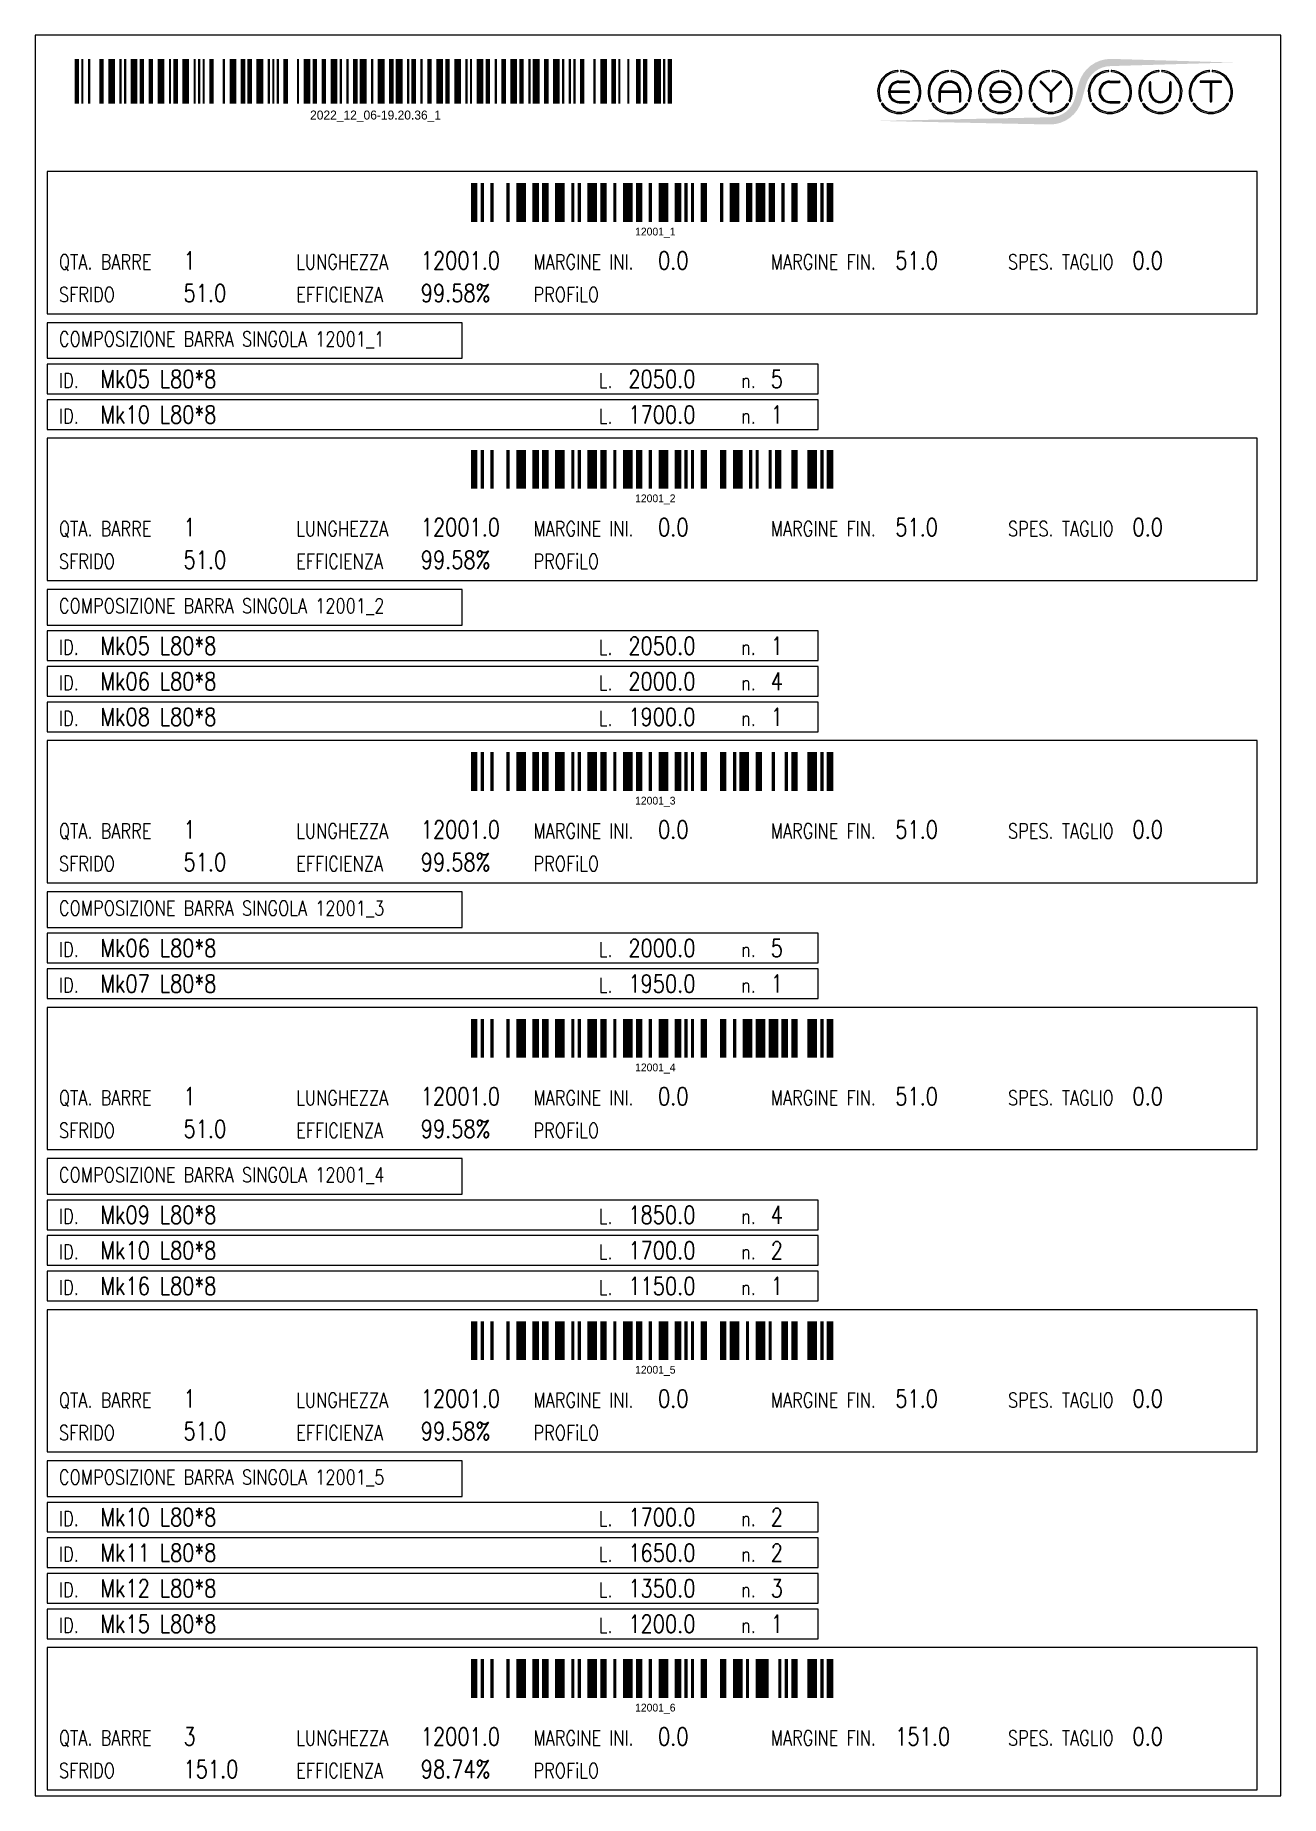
# Model space of a CAD drawing. Header units: millimetres. Extents: x -56 to 421004, y -1 to 91234.
# Drawn here: x 251624 to 263798, y 73989 to 91208 of the extents above; entities that cross this region are included whole.
import ezdxf
from ezdxf.enums import TextEntityAlignment as Align

# ---------------------------------------------------------------- set-up
doc = ezdxf.new("R2010")
doc.units = ezdxf.units.MM
doc.styles.add('EasyCutStyle', font='romans.shx', dxfattribs={"width": 0.8})

msp = doc.modelspace()

# ---------------------------------------------------------------- texts
at = {"color": 1, "style": 'EasyCutStyle', "width": 0.8}
for s, height, p in [('QTA. BARRE', 144.94, (251855.45, 88917.83)), ('LUNGHEZZA', 144.94, (254174.48, 88917.83)), ('MARGINE INI.', 144.9395, (256493.52, 88917.83)), ('MARGINE FIN.', 144.9395, (258812.55, 88917.83)), ('SPES. TAGLIO', 144.9395, (261131.58, 88917.83)), ('SFRIDO', 144.94, (251855.45, 88598.96)), ('EFFICIENZA', 144.94, (254174.48, 88598.96)), ('PROFiLO', 144.94, (256493.52, 88598.96)), ('ID.', 144.94, (251855.45, 87758.32)), ('L.', 144.94, (257131.25, 87758.32)), ('n.', 144.94, (258522.67, 87758.32)), ('ID.', 144.94, (251855.45, 87410.46)), ('L.', 144.94, (257131.25, 87410.46)), ('n.', 144.94, (258522.67, 87410.46)), ('QTA. BARRE', 144.94, (251855.45, 86308.92)), ('LUNGHEZZA', 144.94, (254174.48, 86308.92)), ('MARGINE INI.', 144.9395, (256493.52, 86308.92)), ('MARGINE FIN.', 144.9395, (258812.55, 86308.92)), ('SPES. TAGLIO', 144.9395, (261131.58, 86308.92)), ('SFRIDO', 144.94, (251855.45, 85990.05)), ('EFFICIENZA', 144.94, (254174.48, 85990.05)), ('PROFiLO', 144.94, (256493.52, 85990.05)), ('ID.', 144.94, (251855.45, 85149.4)), ('L.', 144.94, (257131.25, 85149.4)), ('n.', 144.94, (258522.67, 85149.4)), ('ID.', 144.94, (251855.45, 84801.55)), ('L.', 144.94, (257131.25, 84801.55)), ('n.', 144.94, (258522.67, 84801.55)), ('ID.', 144.94, (251855.45, 84453.69)), ('L.', 144.94, (257131.25, 84453.69)), ('n.', 144.94, (258522.67, 84453.69)), ('QTA. BARRE', 144.94, (251855.45, 83352.15)), ('LUNGHEZZA', 144.94, (254174.48, 83352.15)), ('MARGINE INI.', 144.9395, (256493.52, 83352.15)), ('MARGINE FIN.', 144.9395, (258812.55, 83352.15)), ('SPES. TAGLIO', 144.9395, (261131.58, 83352.15)), ('SFRIDO', 144.94, (251855.45, 83033.29)), ('EFFICIENZA', 144.94, (254174.48, 83033.29)), ('PROFiLO', 144.94, (256493.52, 83033.29)), ('ID.', 144.94, (251855.45, 82192.64)), ('L.', 144.94, (257131.25, 82192.64)), ('n.', 144.94, (258522.67, 82192.64)), ('ID.', 144.94, (251855.45, 81844.78)), ('L.', 144.94, (257131.25, 81844.78)), ('n.', 144.94, (258522.67, 81844.78)), ('QTA. BARRE', 144.94, (251855.45, 80743.24)), ('LUNGHEZZA', 144.94, (254174.48, 80743.24)), ('MARGINE INI.', 144.9395, (256493.52, 80743.24)), ('MARGINE FIN.', 144.9395, (258812.55, 80743.24)), ('SPES. TAGLIO', 144.9395, (261131.58, 80743.24)), ('SFRIDO', 144.94, (251855.45, 80424.38)), ('EFFICIENZA', 144.94, (254174.48, 80424.38)), ('PROFiLO', 144.94, (256493.52, 80424.38)), ('ID.', 144.94, (251855.45, 79583.73)), ('L.', 144.94, (257131.25, 79583.73)), ('n.', 144.94, (258522.67, 79583.73)), ('ID.', 144.94, (251855.45, 79235.87)), ('L.', 144.94, (257131.25, 79235.87)), ('n.', 144.94, (258522.67, 79235.87)), ('ID.', 144.94, (251855.45, 78888.02)), ('L.', 144.94, (257131.25, 78888.02)), ('n.', 144.94, (258522.67, 78888.02)), ('QTA. BARRE', 144.94, (251855.45, 77786.48)), ('LUNGHEZZA', 144.94, (254174.48, 77786.48)), ('MARGINE INI.', 144.9395, (256493.52, 77786.48)), ('MARGINE FIN.', 144.9395, (258812.55, 77786.48)), ('SPES. TAGLIO', 144.9395, (261131.58, 77786.48)), ('SFRIDO', 144.94, (251855.45, 77467.61)), ('EFFICIENZA', 144.94, (254174.48, 77467.61)), ('PROFiLO', 144.94, (256493.52, 77467.61)), ('ID.', 144.94, (251855.45, 76626.96)), ('L.', 144.94, (257131.25, 76626.96)), ('n.', 144.94, (258522.67, 76626.96)), ('ID.', 144.94, (251855.45, 76279.11)), ('L.', 144.94, (257131.25, 76279.11)), ('n.', 144.94, (258522.67, 76279.11)), ('ID.', 144.94, (251855.45, 75931.25)), ('L.', 144.94, (257131.25, 75931.25)), ('n.', 144.94, (258522.67, 75931.25)), ('ID.', 144.94, (251855.45, 75583.4)), ('L.', 144.94, (257131.25, 75583.4)), ('n.', 144.94, (258522.67, 75583.4)), ('QTA. BARRE', 144.94, (251855.45, 74481.86)), ('LUNGHEZZA', 144.94, (254174.48, 74481.86)), ('MARGINE INI.', 144.9395, (256493.52, 74481.86)), ('MARGINE FIN.', 144.9395, (258812.55, 74481.86)), ('SPES. TAGLIO', 144.9395, (261131.58, 74481.86)), ('SFRIDO', 144.94, (251855.45, 74162.99)), ('EFFICIENZA', 144.94, (254174.48, 74162.99)), ('PROFiLO', 144.94, (256493.52, 74162.99))]:
    msp.add_text(s, height=height, dxfattribs=at).set_placement(p)
at = {"color": 3, "style": 'EasyCutStyle', "width": 0.8}
for s, height, p in [('1', 173.93, (253072.94, 88917.83)), ('12001.0', 173.927, (255391.98, 88917.83)), ('0.0', 173.927, (257711.01, 88917.83)), ('51.0', 173.927, (260030.04, 88917.83)), ('0.0', 173.927, (262349.07, 88917.83)), ('51.0', 173.927, (253072.94, 88598.96)), ('99.58%', 173.927, (255391.98, 88598.96)), ('Mk05 L80*8', 173.927, (252261.28, 87758.32)), ('2050.0', 173.927, (257421.13, 87758.32)), ('5', 173.93, (258812.55, 87758.32)), ('Mk10 L80*8', 173.927, (252261.28, 87410.46)), ('1700.0', 173.927, (257421.13, 87410.46)), ('1', 173.93, (258812.55, 87410.46)), ('1', 173.93, (253072.94, 86308.92)), ('12001.0', 173.927, (255391.98, 86308.92)), ('0.0', 173.927, (257711.01, 86308.92)), ('51.0', 173.927, (260030.04, 86308.92)), ('0.0', 173.927, (262349.07, 86308.92)), ('51.0', 173.927, (253072.94, 85990.05)), ('99.58%', 173.927, (255391.98, 85990.05)), ('Mk05 L80*8', 173.927, (252261.28, 85149.4)), ('2050.0', 173.927, (257421.13, 85149.4)), ('1', 173.93, (258812.55, 85149.4)), ('Mk06 L80*8', 173.927, (252261.28, 84801.55)), ('2000.0', 173.927, (257421.13, 84801.55)), ('4', 173.93, (258812.55, 84801.55)), ('Mk08 L80*8', 173.927, (252261.28, 84453.69)), ('1900.0', 173.927, (257421.13, 84453.69)), ('1', 173.93, (258812.55, 84453.69)), ('1', 173.93, (253072.94, 83352.15)), ('12001.0', 173.927, (255391.98, 83352.15)), ('0.0', 173.927, (257711.01, 83352.15)), ('51.0', 173.927, (260030.04, 83352.15)), ('0.0', 173.927, (262349.07, 83352.15)), ('51.0', 173.927, (253072.94, 83033.29)), ('99.58%', 173.927, (255391.98, 83033.29)), ('Mk06 L80*8', 173.927, (252261.28, 82192.64)), ('2000.0', 173.927, (257421.13, 82192.64)), ('5', 173.93, (258812.55, 82192.64)), ('Mk07 L80*8', 173.927, (252261.28, 81844.78)), ('1950.0', 173.927, (257421.13, 81844.78)), ('1', 173.93, (258812.55, 81844.78)), ('1', 173.93, (253072.94, 80743.24)), ('12001.0', 173.927, (255391.98, 80743.24)), ('0.0', 173.927, (257711.01, 80743.24)), ('51.0', 173.927, (260030.04, 80743.24)), ('0.0', 173.927, (262349.07, 80743.24)), ('51.0', 173.927, (253072.94, 80424.38)), ('99.58%', 173.927, (255391.98, 80424.38)), ('Mk09 L80*8', 173.927, (252261.28, 79583.73)), ('1850.0', 173.927, (257421.13, 79583.73)), ('4', 173.93, (258812.55, 79583.73)), ('Mk10 L80*8', 173.927, (252261.28, 79235.87)), ('1700.0', 173.927, (257421.13, 79235.87)), ('2', 173.93, (258812.55, 79235.87)), ('Mk16 L80*8', 173.927, (252261.28, 78888.02)), ('1150.0', 173.927, (257421.13, 78888.02)), ('1', 173.93, (258812.55, 78888.02)), ('1', 173.93, (253072.94, 77786.48)), ('12001.0', 173.927, (255391.98, 77786.48)), ('0.0', 173.927, (257711.01, 77786.48)), ('51.0', 173.927, (260030.04, 77786.48)), ('0.0', 173.927, (262349.07, 77786.48)), ('51.0', 173.927, (253072.94, 77467.61)), ('99.58%', 173.927, (255391.98, 77467.61)), ('Mk10 L80*8', 173.927, (252261.28, 76626.96)), ('1700.0', 173.927, (257421.13, 76626.96)), ('2', 173.93, (258812.55, 76626.96)), ('Mk11 L80*8', 173.927, (252261.28, 76279.11)), ('1650.0', 173.927, (257421.13, 76279.11)), ('2', 173.93, (258812.55, 76279.11)), ('Mk12 L80*8', 173.927, (252261.28, 75931.25)), ('1350.0', 173.927, (257421.13, 75931.25)), ('3', 173.93, (258812.55, 75931.25)), ('Mk15 L80*8', 173.927, (252261.28, 75583.4)), ('1200.0', 173.927, (257421.13, 75583.4)), ('1', 173.93, (258812.55, 75583.4)), ('3', 173.93, (253072.94, 74481.86)), ('12001.0', 173.927, (255391.98, 74481.86)), ('0.0', 173.927, (257711.01, 74481.86)), ('151.0', 173.927, (260030.04, 74481.86)), ('0.0', 173.927, (262349.07, 74481.86)), ('151.0', 173.927, (253072.94, 74162.99)), ('98.74%', 173.927, (255391.98, 74162.99))]:
    msp.add_text(s, height=height, dxfattribs=at).set_placement(p)
at = {"color": 2, "style": 'EasyCutStyle', "width": 0.8}
for s, p in [('COMPOSIZIONE BARRA SINGOLA 12001_1', (251855.45, 88164.15)), ('COMPOSIZIONE BARRA SINGOLA 12001_2', (251855.45, 85555.24)), ('COMPOSIZIONE BARRA SINGOLA 12001_3', (251855.45, 82598.47)), ('COMPOSIZIONE BARRA SINGOLA 12001_4', (251855.45, 79989.56)), ('COMPOSIZIONE BARRA SINGOLA 12001_5', (251855.45, 77032.79))]:
    msp.add_text(s, height=144.9395, dxfattribs=at).set_placement(p)

# ---------------------------------------------------------------- blocks, each defined once
blk = doc.blocks.new('Logo')
h = blk.add_hatch(color=256)
h.set_gradient(color1=(255, 0, 0), color2=(255, 255, 0), tint=1)
h.paths.add_polyline_path([(20.5, 4.4, -0.339454), (37.1, 17.2), (118.6, 19.6), (37.1, 22, 0.339454), (15.8, 5.7), (13.2, -4.2, -0.339454), (-3.4, -16.9), (-118.2, -19.3), (-3.4, -21.7, 0.339454), (17.8, -5.4)])
for color, points in [(140, [(-115.9, -5.7, -1), (-116.7, -6.1, -0.520567), (-104.9, 14.3, -1), (-104.9, 13.5, 0.520567)]), (140, [(-91.4, -5.7, 1), (-90.6, -6.1, 0.520567), (-102.4, 14.3, 0.916853), (-102.6, 13.5, 0.043377), (-102.5, 13.5, -0.520567)]), (140, [(-82.3, -5.7, -1), (-83.1, -6.1, -0.520567), (-71.3, 14.3, -1), (-71.3, 13.5, 0.520567)]), (140, [(-57.8, -5.7, 1), (-57, -6.1, 0.520567), (-68.8, 14.3, 1), (-68.9, 13.5, -0.520567)]), (140, [(-48.7, -5.7, -1), (-49.5, -6.1, -0.520567), (-37.7, 14.3, -1), (-37.7, 13.5, 0.520567)]), (140, [(-24.2, -5.7, 1), (-23.4, -6.1, 0.520567), (-35.2, 14.3, 1), (-35.3, 13.5, -0.520567)]), (140, [(-15.1, -5.7, -1), (-15.9, -6.1, -0.520567), (-4.1, 14.3, -1), (-4.1, 13.5, 0.520567)]), (140, [(9.4, -5.7, 1), (10.2, -6.1, 0.520567), (-1.6, 14.3, 1), (-1.7, 13.5, -0.520567)]), (140, [(24.2, -5.7, -1), (23.4, -6.1, -0.520567), (35.2, 14.3, -1), (35.3, 13.5, 0.520567)]), (140, [(48.7, -5.7, 1), (49.5, -6.1, 0.520567), (37.7, 14.3, 1), (37.7, 13.5, -0.520567)]), (140, [(57.8, -5.7, -1), (57, -6.1, -0.520567), (68.8, 14.3, -1), (68.9, 13.5, 0.520567)]), (140, [(82.3, -5.7, 1), (83.1, -6.1, 0.520567), (71.3, 14.3, 1), (71.3, 13.5, -0.520567)]), (140, [(91.4, -5.7, -1), (90.6, -6.1, -0.520567), (102.4, 14.3, -1), (102.5, 13.5, 0.520567)]), (140, [(115.9, -5.7, 1), (116.7, -6.1, 0.520567), (104.9, 14.3, 1), (104.9, 13.5, -0.520567)]), (256, [(-97.3, 0.4), (-110, 0.4, -0.394366), (-103.7, 6.3), (-97.3, 6.3, 1), (-97.3, 7.2), (-103.7, 7.2, 1), (-103.7, -7.2), (-97.3, -7.2, 1), (-97.3, -6.3), (-103.7, -6.3, -0.394366), (-110, -0.4), (-97.3, -0.4, 1)]), (256, [(-31.2, -0.4, -0.486114), (-30.3, -1.5, -0.776377), (-42.6, -1.6, 1), (-43.4, -1.9, 0.776377), (-29.5, -1.7, 0.486114), (-31.2, 0.4), (-41.8, 0.4, -0.486114), (-42.6, 1.5, -0.776377), (-30.4, 1.6, 1), (-29.5, 1.9, 0.776377), (-43.5, 1.7, 0.486114), (-41.8, -0.4)]), (256, [(-9.3, 7.1, 1), (-10, 6.5), (-3.3, -0.2), (-3.3, -6.3, 1), (-2.4, -6.3), (-2.4, -0.2), (4.2, 6.5, 1), (3.6, 7.1), (-2.9, 0.6)]), (256, [(36.5, -7.2), (42.8, -7.2, 1), (42.8, -6.3), (36.5, -6.3, -1), (36.5, 6.3), (42.8, 6.3, 1), (42.8, 7.2), (36.5, 7.2, 1)]), (256, [(63.7, 0), (63.7, 6.3, 1), (62.9, 6.3), (62.9, 0, 1), (77.3, 0), (77.3, 6.3, 1), (76.4, 6.3), (76.4, 0, -1)]), (256, [(96.9, 7.2, 1), (96.9, 6.3), (103.2, 6.3), (103.2, -6.3, 1), (104.1, -6.3), (104.1, 6.3), (110.4, 6.3, 1), (110.4, 7.2)]), (140, [(-91.9, -8.3, 1), (-92.6, -7.8, -0.520567), (-114.8, -7.8, 1), (-115.5, -8.3, 0.520567)]), (140, [(-58.3, -8.3, 1), (-59, -7.8, -0.520567), (-81.2, -7.8, 1), (-81.9, -8.3, 0.520567)]), (140, [(-24.7, -8.3, 1), (-25.4, -7.8, -0.520567), (-47.6, -7.8, 1), (-48.3, -8.3, 0.520567)]), (140, [(8.9, -8.3, 1), (8.2, -7.8, -0.520567), (-14, -7.8, 1), (-14.7, -8.3, 0.520567)]), (140, [(48.3, -8.3, 1), (47.6, -7.8, -0.520567), (25.4, -7.8, 1), (24.7, -8.3, 0.520567)]), (140, [(81.9, -8.3, 1), (81.2, -7.8, -0.520567), (59, -7.8, 1), (58.3, -8.3, 0.520567)]), (140, [(115.5, -8.3, 1), (114.8, -7.8, -0.520567), (92.6, -7.8, 1), (91.9, -8.3, 0.520567)])]:
    blk.add_hatch(color=color).paths.add_polyline_path(points)
h = blk.add_hatch(color=256)
h.paths.add_polyline_path([(-63.7, -0.4), (-63.7, -6.3, 1), (-62.9, -6.3), (-62.9, 0, 1), (-77.3, 0), (-77.3, -6.3, 1), (-76.4, -6.3), (-76.4, -0.4)])
h.paths.add_polyline_path([(-76.4, 0.4, -0.933992), (-63.8, 0.4)], flags=16)
for p, q in [((-97.3, 0.4), (-110, 0.4)), ((-103.7, 7.2), (-97.3, 7.2)), ((-103.7, 6.3), (-97.3, 6.3)), ((-77.3, 0), (-77.3, -6.3)), ((-63.8, 0.4), (-76.4, 0.4)), ((-62.9, 0), (-62.9, -6.3)), ((-31.2, 0.4), (-41.8, 0.4)), ((-3.3, -0.2), (-10, 6.5)), ((-2.9, 0.6), (-9.3, 7.1)), ((-2.9, 0.6), (3.6, 7.1)), ((-2.4, -0.2), (4.2, 6.5)), ((36.5, 7.2), (42.8, 7.2)), ((36.5, 6.3), (42.8, 6.3)), ((62.9, 0), (62.9, 6.3)), ((63.7, 0), (63.7, 6.3)), ((76.4, 0), (76.4, 6.3)), ((77.3, 0), (77.3, 6.3)), ((110.4, 7.2), (96.9, 7.2)), ((103.2, 6.3), (96.9, 6.3)), ((103.2, 6.3), (103.2, -6.3)), ((104.1, 6.3), (104.1, -6.3)), ((110.4, 6.3), (104.1, 6.3)), ((-97.3, -0.4), (-110, -0.4)), ((-103.7, -6.3), (-97.3, -6.3)), ((-103.7, -7.2), (-97.3, -7.2)), ((-76.4, -0.4), (-76.4, -6.3)), ((-63.7, -0.4), (-76.4, -0.4)), ((-63.7, -0.4), (-63.7, -6.3)), ((-31.2, -0.4), (-41.8, -0.4)), ((-3.3, -0.2), (-3.3, -6.3)), ((-2.4, -0.2), (-2.4, -6.3)), ((36.5, -6.3), (42.8, -6.3)), ((36.5, -7.2), (42.8, -7.2))]:
    blk.add_line(p, q)
at = {"color": 140}
for centre, radius, start, end in [((-103.7, 0), 14.4, 95, 205), ((-103.7, 0), 13.5, 95, 205), ((-104.9, 13.9), 0.432, 275, 95), ((-102.5, 13.9), 0.432, 85, 265), ((-103.7, 0), 13.5, 335, 85), ((-103.7, 0), 14.4, 335, 85), ((-70.1, 0), 14.4, 95, 205), ((-70.1, 0), 13.5, 95, 205), ((-71.3, 13.9), 0.432, 275, 95), ((-68.9, 13.9), 0.432, 85, 265), ((-70.1, 0), 13.5, 335, 85), ((-70.1, 0), 14.4, 335, 85), ((-36.5, 0), 14.4, 95, 205), ((-36.5, 0), 13.5, 95, 205), ((-37.7, 13.9), 0.432, 275, 95), ((-35.3, 13.9), 0.432, 85, 265), ((-36.5, 0), 13.5, 335, 85), ((-36.5, 0), 14.4, 335, 85), ((-2.9, 0), 14.4, 95, 205), ((-2.9, 0), 13.5, 95, 205), ((-4.1, 13.9), 0.432, 275, 95), ((-1.7, 13.9), 0.432, 85, 265), ((-2.9, 0), 13.5, 335, 85), ((-2.9, 0), 14.4, 335, 85), ((36.5, 0), 14.4, 95, 205), ((36.5, 0), 13.5, 95, 205), ((35.3, 13.9), 0.432, 275, 95), ((37.7, 13.9), 0.432, 85, 265), ((36.5, 0), 14.4, 335, 85), ((36.5, 0), 13.5, 335, 85), ((70.1, 0), 14.4, 95, 205), ((70.1, 0), 13.5, 95, 205), ((68.9, 13.9), 0.432, 275, 95), ((71.3, 13.9), 0.432, 85, 265), ((70.1, 0), 14.4, 335, 85), ((70.1, 0), 13.5, 335, 85), ((103.7, 0), 14.4, 95, 205), ((103.7, 0), 13.5, 95, 205), ((102.5, 13.9), 0.432, 275, 95), ((104.9, 13.9), 0.432, 85, 265), ((103.7, 0), 14.4, 335, 85), ((103.7, 0), 13.5, 335, 85), ((-116.3, -5.9), 0.432, 205, 25), ((-115.1, -8), 0.432, 35, 215), ((-103.7, 0), 14.4, 215, 325), ((-103.7, 0), 13.5, 215, 325), ((-92.2, -8), 0.432, 325, 145), ((-91, -5.9), 0.432, 155, 335), ((-82.7, -5.9), 0.432, 205, 25), ((-81.5, -8), 0.432, 35, 215), ((-70.1, 0), 14.4, 215, 325), ((-70.1, 0), 13.5, 215, 325), ((-58.6, -8), 0.432, 325, 145), ((-57.4, -5.9), 0.432, 155, 335), ((-49.1, -5.9), 0.432, 205, 25), ((-47.9, -8), 0.432, 35, 215), ((-36.5, 0), 14.4, 215, 325), ((-36.5, 0), 13.5, 215, 325), ((-25, -8), 0.432, 325, 145), ((-23.8, -5.9), 0.432, 155, 335), ((-15.5, -5.9), 0.432, 205, 25), ((-14.3, -8), 0.432, 35, 215), ((-2.9, 0), 14.4, 215, 325), ((-2.9, 0), 13.5, 215, 325), ((8.6, -8), 0.432, 325, 145), ((9.8, -5.9), 0.432, 155, 335), ((23.8, -5.9), 0.432, 205, 25), ((25, -8), 0.432, 35, 215), ((36.5, 0), 14.4, 215, 325), ((36.5, 0), 13.5, 215, 325), ((47.9, -8), 0.432, 325, 145), ((49.1, -5.9), 0.432, 155, 335), ((57.4, -5.9), 0.432, 205, 25), ((58.6, -8), 0.432, 35, 215), ((70.1, 0), 14.4, 215, 325), ((70.1, 0), 13.5, 215, 325), ((81.5, -8), 0.432, 325, 145), ((82.7, -5.9), 0.432, 155, 335), ((91, -5.9), 0.432, 205, 25), ((92.2, -8), 0.432, 35, 215), ((103.7, 0), 14.4, 215, 325), ((103.7, 0), 13.5, 215, 325), ((115.1, -8), 0.432, 325, 145), ((116.3, -5.9), 0.432, 155, 335)]:
    blk.add_arc(centre, radius, start, end, dxfattribs=at)
for centre, radius, start, end in [((-103.7, 0), 7.2, 90, 270), ((-103.7, 0), 6.34, 90, 176.0904), ((-97.3, 6.8), 0.432, 270, 90), ((-97.3, 0), 0.432, 270, 90), ((-70.1, 0), 7.2, 0, 180), ((-70.1, 0), 6.34, 3.9096, 176.0904), ((-36.5, 0), 7.2, 15, 166.2998), ((-41.8, 1.3), 1.73, 166.2998, 270), ((-41.8, 1.3), 0.864, 166.2998, 270), ((-36.5, 0), 6.34, 15, 166.2998), ((-31.2, -1.3), 1.73, 346.2998, 90), ((-29.9, 1.8), 0.432, 195, 15), ((-9.6, 6.8), 0.432, 45, 225), ((3.9, 6.8), 0.432, 315, 135), ((36.5, 0), 7.2, 90, 270), ((36.5, 0), 6.34, 90, 270), ((42.8, 6.8), 0.432, 270, 90), ((63.3, 6.3), 0.432, 0, 180), ((70.1, 0), 7.2, 180, 0), ((70.1, 0), 6.34, 180, 0), ((76.8, 6.3), 0.432, 0, 180), ((96.9, 6.8), 0.432, 90, 270), ((110.4, 6.8), 0.432, 270, 90), ((-103.7, 0), 6.34, 183.9096, 270), ((-97.3, -6.8), 0.432, 270, 90), ((-76.8, -6.3), 0.432, 180, 0), ((-63.3, -6.3), 0.432, 180, 0), ((-43, -1.8), 0.432, 15, 195), ((-36.5, 0), 7.2, 195, 346.2998), ((-36.5, 0), 6.34, 195, 346.2998), ((-31.2, -1.3), 0.864, 346.2998, 90), ((-2.9, -6.3), 0.432, 180, 0), ((42.8, -6.8), 0.432, 270, 90), ((103.7, -6.3), 0.432, 180, 0)]:
    blk.add_arc(centre, radius, start, end)
blk = doc.blocks.new('BARCODE128_2022_12_06-19.20.36_1')
at = {"linetype": 'Continuous'}
for points, const_width in [([(1, 0), (1, 20)], 2), ([(3.5, 0), (3.5, 20)], 1), ([(6.5, 0), (6.5, 20)], 1), ([(12, 0), (12, 20)], 2), ([(16.5, 0), (16.5, 20)], 3), ([(20.5, 0), (20.5, 20)], 1), ([(22.5, 0), (22.5, 20)], 1), ([(26.5, 0), (26.5, 20)], 3), ([(30, 0), (30, 20)], 2), ([(34, 0), (34, 20)], 2), ([(38.5, 0), (38.5, 20)], 3), ([(42.5, 0), (42.5, 20)], 1), ([(45, 0), (45, 20)], 2), ([(49.5, 0), (49.5, 20)], 3), ([(53.5, 0), (53.5, 20)], 1), ([(55.5, 0), (55.5, 20)], 1), ([(57.5, 0), (57.5, 20)], 1), ([(61, 0), (61, 20)], 2), ([(66.5, 0), (66.5, 20)], 1), ([(70.5, 0), (70.5, 20)], 3), ([(75, 0), (75, 20)], 2), ([(78, 0), (78, 20)], 2), ([(82.5, 0), (82.5, 20)], 3), ([(86.5, 0), (86.5, 20)], 1), ([(88.5, 0), (88.5, 20)], 1), ([(90.5, 0), (90.5, 20)], 1), ([(94, 0), (94, 20)], 2), ([(99.5, 0), (99.5, 20)], 1), ([(103.5, 0), (103.5, 20)], 3), ([(107, 0), (107, 20)], 2), ([(111, 0), (111, 20)], 2), ([(115.5, 0), (115.5, 20)], 3), ([(118.5, 0), (118.5, 20)], 1), ([(121.5, 0), (121.5, 20)], 1), ([(125, 0), (125, 20)], 2), ([(128.5, 0), (128.5, 20)], 3), ([(132.5, 0), (132.5, 20)], 1), ([(136.5, 0), (136.5, 20)], 3), ([(141, 0), (141, 20)], 2), ([(144.5, 0), (144.5, 20)], 3), ([(148.5, 0), (148.5, 20)], 1), ([(151, 0), (151, 20)], 2), ([(154.5, 0), (154.5, 20)], 1), ([(158, 0), (158, 20)], 2), ([(162.5, 0), (162.5, 20)], 3), ([(166, 0), (166, 20)], 2), ([(170.5, 0), (170.5, 20)], 3), ([(174.5, 0), (174.5, 20)], 1), ([(176.5, 0), (176.5, 20)], 1), ([(180.5, 0), (180.5, 20)], 3), ([(184, 0), (184, 20)], 2), ([(187.5, 0), (187.5, 20)], 1), ([(191, 0), (191, 20)], 2), ([(195.5, 0), (195.5, 20)], 3), ([(199, 0), (199, 20)], 2), ([(202.5, 0), (202.5, 20)], 1), ([(205.5, 0), (205.5, 20)], 3), ([(210, 0), (210, 20)], 2), ([(214.5, 0), (214.5, 20)], 3), ([(217.5, 0), (217.5, 20)], 1), ([(220.5, 0), (220.5, 20)], 1), ([(222.5, 0), (222.5, 20)], 1), ([(226, 0), (226, 20)], 2), ([(231.5, 0), (231.5, 20)], 1), ([(235.5, 0), (235.5, 20)], 3), ([(240, 0), (240, 20)], 2), ([(242.5, 0), (242.5, 20)], 1), ([(246.5, 0), (246.5, 20)], 1), ([(251, 0), (251, 20)], 2), ([(254, 0), (254, 20)], 2), ([(259.5, 0), (259.5, 20)], 3), ([(262.5, 0), (262.5, 20)], 1), ([(265, 0), (265, 20)], 2)]:
    blk.add_lwpolyline(points, dxfattribs=dict(at, const_width=const_width))
blk.add_text('2022_12_06-19.20.36_1', height=4).set_placement((134, -7), align=Align.CENTER)
blk = doc.blocks.new('BARCODE128_12001_1')
at = {"linetype": 'Continuous'}
for points, const_width in [([(1, 0), (1, 12)], 2), ([(3.5, 0), (3.5, 12)], 1), ([(6.5, 0), (6.5, 12)], 1), ([(11.5, 0), (11.5, 12)], 1), ([(15.5, 0), (15.5, 12)], 3), ([(20, 0), (20, 12)], 2), ([(23, 0), (23, 12)], 2), ([(27.5, 0), (27.5, 12)], 3), ([(31.5, 0), (31.5, 12)], 1), ([(33.5, 0), (33.5, 12)], 1), ([(37.5, 0), (37.5, 12)], 3), ([(41, 0), (41, 12)], 2), ([(44.5, 0), (44.5, 12)], 1), ([(48.5, 0), (48.5, 12)], 3), ([(52, 0), (52, 12)], 2), ([(55.5, 0), (55.5, 12)], 1), ([(59.5, 0), (59.5, 12)], 3), ([(64, 0), (64, 12)], 2), ([(66.5, 0), (66.5, 12)], 1), ([(68.5, 0), (68.5, 12)], 1), ([(72, 0), (72, 12)], 2), ([(77.5, 0), (77.5, 12)], 1), ([(81.5, 0), (81.5, 12)], 3), ([(86, 0), (86, 12)], 2), ([(89.5, 0), (89.5, 12)], 3), ([(93, 0), (93, 12)], 2), ([(96.5, 0), (96.5, 12)], 1), ([(100, 0), (100, 12)], 2), ([(105.5, 0), (105.5, 12)], 3), ([(108.5, 0), (108.5, 12)], 1), ([(111, 0), (111, 12)], 2)]:
    blk.add_lwpolyline(points, dxfattribs=dict(at, const_width=const_width))
blk.add_text('12001_1', height=2.4).set_placement((57, -4.2), align=Align.CENTER)
blk = doc.blocks.new('BARCODE128_12001_2')
at = {"linetype": 'Continuous'}
for points, const_width in [([(1, 0), (1, 12)], 2), ([(3.5, 0), (3.5, 12)], 1), ([(6.5, 0), (6.5, 12)], 1), ([(11.5, 0), (11.5, 12)], 1), ([(15.5, 0), (15.5, 12)], 3), ([(20, 0), (20, 12)], 2), ([(23, 0), (23, 12)], 2), ([(27.5, 0), (27.5, 12)], 3), ([(31.5, 0), (31.5, 12)], 1), ([(33.5, 0), (33.5, 12)], 1), ([(37.5, 0), (37.5, 12)], 3), ([(41, 0), (41, 12)], 2), ([(44.5, 0), (44.5, 12)], 1), ([(48.5, 0), (48.5, 12)], 3), ([(52, 0), (52, 12)], 2), ([(55.5, 0), (55.5, 12)], 1), ([(59.5, 0), (59.5, 12)], 3), ([(64, 0), (64, 12)], 2), ([(66.5, 0), (66.5, 12)], 1), ([(68.5, 0), (68.5, 12)], 1), ([(72, 0), (72, 12)], 2), ([(78, 0), (78, 12)], 2), ([(82.5, 0), (82.5, 12)], 3), ([(86.5, 0), (86.5, 12)], 1), ([(88.5, 0), (88.5, 12)], 1), ([(92.5, 0), (92.5, 12)], 1), ([(95, 0), (95, 12)], 2), ([(100, 0), (100, 12)], 2), ([(105.5, 0), (105.5, 12)], 3), ([(108.5, 0), (108.5, 12)], 1), ([(111, 0), (111, 12)], 2)]:
    blk.add_lwpolyline(points, dxfattribs=dict(at, const_width=const_width))
blk.add_text('12001_2', height=2.4).set_placement((57, -4.2), align=Align.CENTER)
blk = doc.blocks.new('BARCODE128_12001_3')
at = {"linetype": 'Continuous'}
for points, const_width in [([(1, 0), (1, 12)], 2), ([(3.5, 0), (3.5, 12)], 1), ([(6.5, 0), (6.5, 12)], 1), ([(11.5, 0), (11.5, 12)], 1), ([(15.5, 0), (15.5, 12)], 3), ([(20, 0), (20, 12)], 2), ([(23, 0), (23, 12)], 2), ([(27.5, 0), (27.5, 12)], 3), ([(31.5, 0), (31.5, 12)], 1), ([(33.5, 0), (33.5, 12)], 1), ([(37.5, 0), (37.5, 12)], 3), ([(41, 0), (41, 12)], 2), ([(44.5, 0), (44.5, 12)], 1), ([(48.5, 0), (48.5, 12)], 3), ([(52, 0), (52, 12)], 2), ([(55.5, 0), (55.5, 12)], 1), ([(59.5, 0), (59.5, 12)], 3), ([(64, 0), (64, 12)], 2), ([(66.5, 0), (66.5, 12)], 1), ([(68.5, 0), (68.5, 12)], 1), ([(72, 0), (72, 12)], 2), ([(78, 0), (78, 12)], 2), ([(81.5, 0), (81.5, 12)], 1), ([(84.5, 0), (84.5, 12)], 3), ([(89, 0), (89, 12)], 2), ([(93.5, 0), (93.5, 12)], 1), ([(97.5, 0), (97.5, 12)], 1), ([(100, 0), (100, 12)], 2), ([(105.5, 0), (105.5, 12)], 3), ([(108.5, 0), (108.5, 12)], 1), ([(111, 0), (111, 12)], 2)]:
    blk.add_lwpolyline(points, dxfattribs=dict(at, const_width=const_width))
blk.add_text('12001_3', height=2.4).set_placement((57, -4.2), align=Align.CENTER)
blk = doc.blocks.new('BARCODE128_12001_4')
at = {"linetype": 'Continuous'}
for points, const_width in [([(1, 0), (1, 12)], 2), ([(3.5, 0), (3.5, 12)], 1), ([(6.5, 0), (6.5, 12)], 1), ([(11.5, 0), (11.5, 12)], 1), ([(15.5, 0), (15.5, 12)], 3), ([(20, 0), (20, 12)], 2), ([(23, 0), (23, 12)], 2), ([(27.5, 0), (27.5, 12)], 3), ([(31.5, 0), (31.5, 12)], 1), ([(33.5, 0), (33.5, 12)], 1), ([(37.5, 0), (37.5, 12)], 3), ([(41, 0), (41, 12)], 2), ([(44.5, 0), (44.5, 12)], 1), ([(48.5, 0), (48.5, 12)], 3), ([(52, 0), (52, 12)], 2), ([(55.5, 0), (55.5, 12)], 1), ([(59.5, 0), (59.5, 12)], 3), ([(64, 0), (64, 12)], 2), ([(66.5, 0), (66.5, 12)], 1), ([(68.5, 0), (68.5, 12)], 1), ([(72, 0), (72, 12)], 2), ([(78, 0), (78, 12)], 2), ([(81.5, 0), (81.5, 12)], 1), ([(85.5, 0), (85.5, 12)], 3), ([(89.5, 0), (89.5, 12)], 3), ([(93.5, 0), (93.5, 12)], 3), ([(97, 0), (97, 12)], 2), ([(100, 0), (100, 12)], 2), ([(105.5, 0), (105.5, 12)], 3), ([(108.5, 0), (108.5, 12)], 1), ([(111, 0), (111, 12)], 2)]:
    blk.add_lwpolyline(points, dxfattribs=dict(at, const_width=const_width))
blk.add_text('12001_4', height=2.4).set_placement((57, -4.2), align=Align.CENTER)
blk = doc.blocks.new('BARCODE128_12001_5')
at = {"linetype": 'Continuous'}
for points, const_width in [([(1, 0), (1, 12)], 2), ([(3.5, 0), (3.5, 12)], 1), ([(6.5, 0), (6.5, 12)], 1), ([(11.5, 0), (11.5, 12)], 1), ([(15.5, 0), (15.5, 12)], 3), ([(20, 0), (20, 12)], 2), ([(23, 0), (23, 12)], 2), ([(27.5, 0), (27.5, 12)], 3), ([(31.5, 0), (31.5, 12)], 1), ([(33.5, 0), (33.5, 12)], 1), ([(37.5, 0), (37.5, 12)], 3), ([(41, 0), (41, 12)], 2), ([(44.5, 0), (44.5, 12)], 1), ([(48.5, 0), (48.5, 12)], 3), ([(52, 0), (52, 12)], 2), ([(55.5, 0), (55.5, 12)], 1), ([(59.5, 0), (59.5, 12)], 3), ([(64, 0), (64, 12)], 2), ([(66.5, 0), (66.5, 12)], 1), ([(68.5, 0), (68.5, 12)], 1), ([(72, 0), (72, 12)], 2), ([(78, 0), (78, 12)], 2), ([(81.5, 0), (81.5, 12)], 3), ([(85.5, 0), (85.5, 12)], 1), ([(89.5, 0), (89.5, 12)], 3), ([(92.5, 0), (92.5, 12)], 1), ([(97, 0), (97, 12)], 2), ([(100, 0), (100, 12)], 2), ([(105.5, 0), (105.5, 12)], 3), ([(108.5, 0), (108.5, 12)], 1), ([(111, 0), (111, 12)], 2)]:
    blk.add_lwpolyline(points, dxfattribs=dict(at, const_width=const_width))
blk.add_text('12001_5', height=2.4).set_placement((57, -4.2), align=Align.CENTER)
blk = doc.blocks.new('BARCODE128_12001_6')
at = {"linetype": 'Continuous'}
for points, const_width in [([(1, 0), (1, 12)], 2), ([(3.5, 0), (3.5, 12)], 1), ([(6.5, 0), (6.5, 12)], 1), ([(11.5, 0), (11.5, 12)], 1), ([(15.5, 0), (15.5, 12)], 3), ([(20, 0), (20, 12)], 2), ([(23, 0), (23, 12)], 2), ([(27.5, 0), (27.5, 12)], 3), ([(31.5, 0), (31.5, 12)], 1), ([(33.5, 0), (33.5, 12)], 1), ([(37.5, 0), (37.5, 12)], 3), ([(41, 0), (41, 12)], 2), ([(44.5, 0), (44.5, 12)], 1), ([(48.5, 0), (48.5, 12)], 3), ([(52, 0), (52, 12)], 2), ([(55.5, 0), (55.5, 12)], 1), ([(59.5, 0), (59.5, 12)], 3), ([(64, 0), (64, 12)], 2), ([(66.5, 0), (66.5, 12)], 1), ([(68.5, 0), (68.5, 12)], 1), ([(72, 0), (72, 12)], 2), ([(78, 0), (78, 12)], 2), ([(82.5, 0), (82.5, 12)], 3), ([(85.5, 0), (85.5, 12)], 1), ([(90, 0), (90, 12)], 4), ([(95.5, 0), (95.5, 12)], 1), ([(97.5, 0), (97.5, 12)], 1), ([(100, 0), (100, 12)], 2), ([(105.5, 0), (105.5, 12)], 3), ([(108.5, 0), (108.5, 12)], 1), ([(111, 0), (111, 12)], 2)]:
    blk.add_lwpolyline(points, dxfattribs=dict(at, const_width=const_width))
blk.add_text('12001_6', height=2.4).set_placement((57, -4.2), align=Align.CENTER)

# ---------------------------------------------------------------- linework, layer by layer
at = {"color": 5}
for points in [[(251623.55, 73989.06), (263798.47, 73989.06), (263798.47, 91207.88), (251623.55, 91207.88)], [(251739.5, 88483.01), (263566.56, 88483.01), (263566.56, 89874.43), (251739.5, 89874.43)], [(251739.5, 88048.19), (255797.81, 88048.19), (255797.81, 88396.05), (251739.5, 88396.05)], [(251739.5, 87700.34), (259276.35, 87700.34), (259276.35, 87990.22), (251739.5, 87990.22)], [(251739.5, 87352.48), (259276.35, 87352.48), (259276.35, 87642.36), (251739.5, 87642.36)], [(251739.5, 85874.1), (263566.56, 85874.1), (263566.56, 87265.52), (251739.5, 87265.52)], [(251739.5, 85439.28), (255797.81, 85439.28), (255797.81, 85787.14), (251739.5, 85787.14)], [(251739.5, 85091.43), (259276.35, 85091.43), (259276.35, 85381.31), (251739.5, 85381.31)], [(251739.5, 84743.57), (259276.35, 84743.57), (259276.35, 85033.45), (251739.5, 85033.45)], [(251739.5, 84395.72), (259276.35, 84395.72), (259276.35, 84685.6), (251739.5, 84685.6)], [(251739.5, 82917.34), (263566.56, 82917.34), (263566.56, 84308.76), (251739.5, 84308.76)], [(251739.5, 82482.52), (255797.81, 82482.52), (255797.81, 82830.37), (251739.5, 82830.37)], [(251739.5, 82134.66), (259276.35, 82134.66), (259276.35, 82424.54), (251739.5, 82424.54)], [(251739.5, 81786.81), (259276.35, 81786.81), (259276.35, 82076.69), (251739.5, 82076.69)], [(251739.5, 80308.43), (263566.56, 80308.43), (263566.56, 81699.84), (251739.5, 81699.84)], [(251739.5, 79873.61), (255797.81, 79873.61), (255797.81, 80221.46), (251739.5, 80221.46)], [(251739.5, 79525.75), (259276.35, 79525.75), (259276.35, 79815.63), (251739.5, 79815.63)], [(251739.5, 79177.9), (259276.35, 79177.9), (259276.35, 79467.78), (251739.5, 79467.78)], [(251739.5, 78830.04), (259276.35, 78830.04), (259276.35, 79119.92), (251739.5, 79119.92)], [(251739.5, 77351.66), (263566.56, 77351.66), (263566.56, 78743.08), (251739.5, 78743.08)], [(251739.5, 76916.84), (255797.81, 76916.84), (255797.81, 77264.7), (251739.5, 77264.7)], [(251739.5, 76568.99), (259276.35, 76568.99), (259276.35, 76858.87), (251739.5, 76858.87)], [(251739.5, 76221.13), (259276.35, 76221.13), (259276.35, 76511.01), (251739.5, 76511.01)], [(251739.5, 75873.28), (259276.35, 75873.28), (259276.35, 76163.16), (251739.5, 76163.16)], [(251739.5, 75525.42), (259276.35, 75525.42), (259276.35, 75815.3), (251739.5, 75815.3)], [(251739.5, 74047.04), (263566.56, 74047.04), (263566.56, 75438.46), (251739.5, 75438.46)]]:
    msp.add_lwpolyline(points, close=True, dxfattribs=at)

# ---------------------------------------------------------------- block references
for name, p, xscale, yscale, zscale in [('BARCODE128_2022_12_06-19.20.36_1', (252007.42, 90536.76), 21.96053030304029, 21.96053030302573, 21.9605303030303), ('Logo', (261592.34, 90653.3), 14.68608530322672, 14.68608530321217, 14.68608530321705), ('BARCODE128_12001_1', (255882.13, 89382.17), 31.62316363636637, 31.62316363636637, 31.62316363636364), ('BARCODE128_12001_2', (255882.13, 86773.25), 31.62316363636637, 31.62316363636637, 31.62316363636364), ('BARCODE128_12001_3', (255882.13, 83816.49), 31.62316363636637, 31.62316363636637, 31.62316363636364), ('BARCODE128_12001_4', (255882.13, 81207.58), 31.62316363636637, 31.62316363636637, 31.62316363636364), ('BARCODE128_12001_5', (255882.13, 78250.81), 31.62316363636637, 31.62316363636637, 31.62316363636364), ('BARCODE128_12001_6', (255882.13, 74946.19), 31.62316363636637, 31.62316363636637, 31.62316363636364)]:
    msp.add_blockref(name, p, dxfattribs=dict(xscale=xscale, yscale=yscale, zscale=zscale))

msp.set_redraw_order([(e.dxf.handle, doc.entitydb.next_handle()) for e in msp.query("TEXT MTEXT ATTDEF DIMENSION ARC_DIMENSION")])  # texts and dimensions are drawn at this point

doc.saveas('drawing.dxf')
